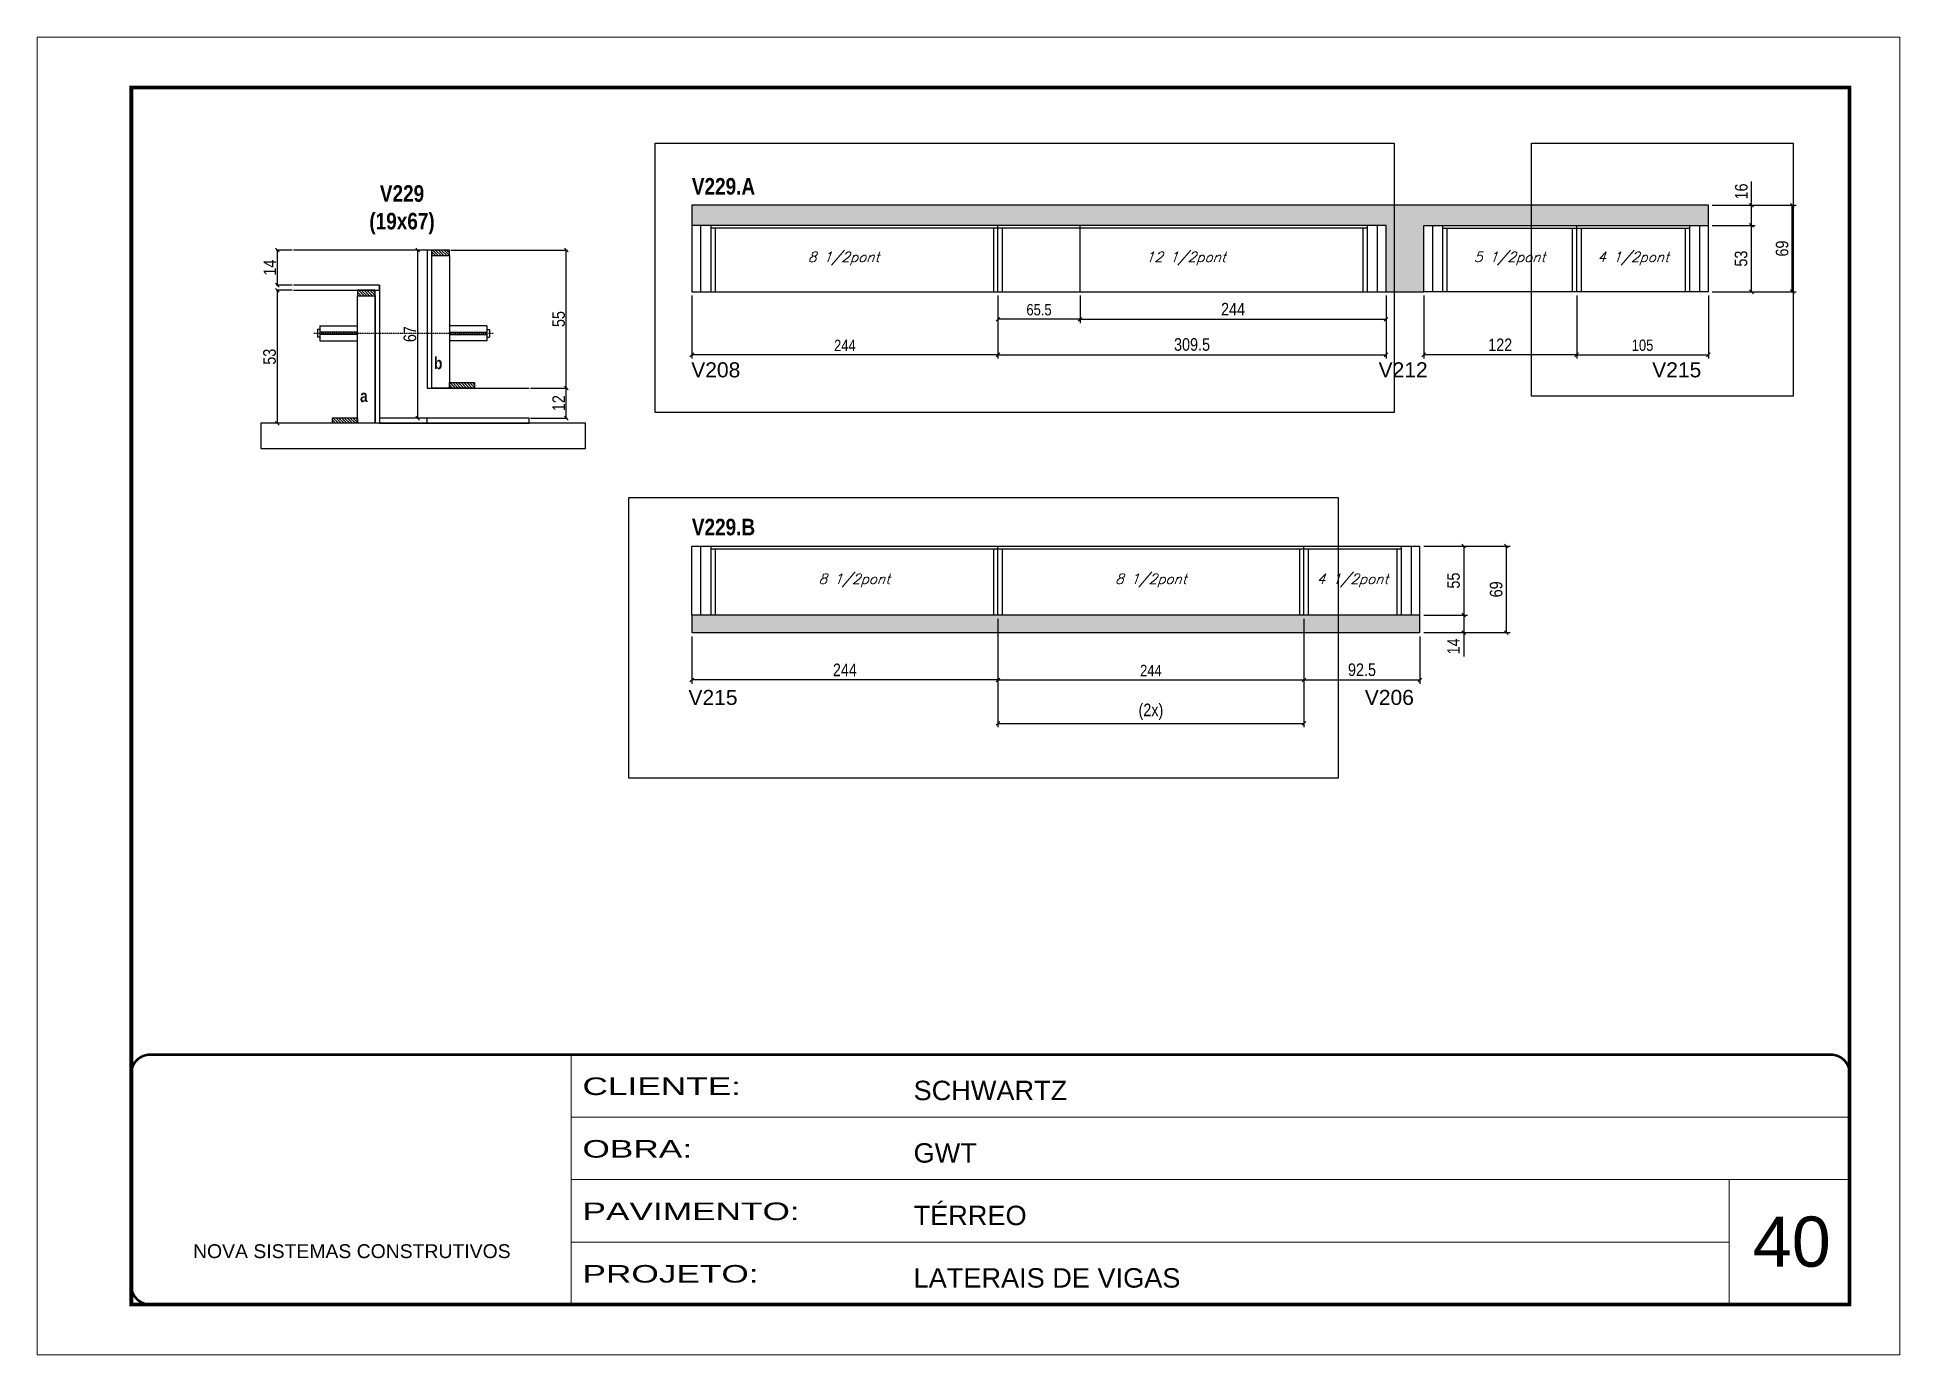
# Model space of a CAD drawing. Extents: x 2603 to 22413, y 1253 to 30260.
# Drawn here: x 7358 to 8843, y 18482 to 19532 of the extents above; entities that cross this region are included whole.
import ezdxf

# ---------------------------------------------------------------- set-up
doc = ezdxf.new("R2010")
doc.units = 0
for name, pattern in [('CONTINUO', [0]), ('DASHED', [0.75, 0.5, -0.25]), ('HIDDEN', [0.375, 0.25, -0.125])]:
    doc.linetypes.add(name, pattern=pattern)
for name, color, linetype in [('5', 5, 'Continuous'), ('barrote', 251, 'Continuous'), ('COTA', 241, 'Continuous'), ('detalhes', 4, 'Continuous'), ('NOMENCLATURA', 7, 'Continuous'), ('Painéis', 200, 'Continuous'), ('SARR_2.2x10', 60, 'Continuous'), ('SARR_2.2x7', 40, 'Continuous'), ('SARR_3.5x7', 81, 'Continuous'), ('TENSOR', 3, 'Continuous'), ('texto', 7, 'Continuous')]:
    doc.layers.add(name, color=color, linetype=linetype)
for name, color, linetype, lineweight in [('CARIMBO', 255, 'Continuous', 9), ('CONCRETO', 251, 'Continuous', 25), ('Folhas', 255, 'Continuous', 9), ('SARRAFO DE PRESSAO', 251, 'DASHED', 9)]:
    doc.layers.add(name, color=color, linetype=linetype, lineweight=lineweight)
doc.styles.add('ARIAL', font='arial.ttf')
doc.styles.add('COTA TECNICA', font='techl___.ttf', dxfattribs={"height": 10})
doc.styles.add('COTA TECNICA 2X', font='techl___.ttf', dxfattribs={"height": 10})
doc.styles.add('COTA TECNICA-50', font='techl___.ttf', dxfattribs={"height": 9})
doc.styles.add('Romans', font='romans.shx')
doc.styles.get("Standard").update_dxf_attribs({"font": 'arial.ttf'})
doc.styles.add('TECNICA', font='techb___.ttf', dxfattribs={"height": 10})
doc.styles.add('Tecnologia', font='')
doc.styles.get('Tecnologia').set_extended_font_data('Forgotten Futurist')
doc.dimstyles.new('COTA PAINEL-50', dxfattribs={"dimtxt": 9, "dimasz": 3, "dimexe": 3, "dimexo": 3, "dimgap": 3, "dimtad": 1, "dimdec": 1, "dimzin": 12, "dimdsep": 46, "dimtxsty": 'COTA TECNICA-50', "dimblk1": 'OBLIQUE', "dimblk2": 'OBLIQUE', "dimsah": 1, "dimcen": 0.9, "dimclrd": 4, "dimclre": 4, "dimclrt": 240, "dimadec": 1, "dimazin": 3, "dimtfac": 1, "dimtdec": 1, "dimtmove": 0, "dimatfit": 3, "dimfxl": 1, "dimtolj": 1, "dimtzin": 12, "dimarcsym": 0})
doc.dimstyles.new('PAINEL', dxfattribs={"dimtxt": 10, "dimasz": 3, "dimexe": 3, "dimexo": 3, "dimgap": 3, "dimtad": 1, "dimdec": 1, "dimzin": 12, "dimdsep": 46, "dimtxsty": 'COTA TECNICA', "dimblk1": 'OBLIQUE', "dimblk2": 'OBLIQUE', "dimsah": 1, "dimcen": 0.9, "dimclrd": 4, "dimclre": 4, "dimclrt": 240, "dimadec": 1, "dimazin": 3, "dimtfac": 1, "dimtdec": 1, "dimtmove": 0, "dimatfit": 3, "dimfxl": 1, "dimtolj": 1, "dimtzin": 12, "dimarcsym": 0})
doc.dimstyles.new('SECAO', dxfattribs={"dimscale": 0.333333, "dimtxt": 5, "dimasz": 9, "dimexe": 3, "dimexo": 3, "dimgap": 3, "dimtad": 1, "dimdec": 1, "dimlfac": 0.5, "dimzin": 12, "dimdsep": 46, "dimtxsty": 'COTA TECNICA 2X', "dimblk1": 'OBLIQUE', "dimblk2": 'OBLIQUE', "dimsah": 1, "dimcen": 0.9, "dimclrd": 4, "dimclre": 4, "dimclrt": 240, "dimadec": 1, "dimazin": 3, "dimtfac": 1, "dimtdec": 1, "dimtmove": 0, "dimatfit": 3, "dimfxl": 1, "dimtolj": 1, "dimtzin": 12, "dimarcsym": 0})

msp = doc.modelspace()

# ---------------------------------------------------------------- texts
at = {"layer": '5', "linetype": 'Continuous'}
for s, p in [('V208', (7879.39, 19260.97)), ('V212', (8427.43, 19260.97)), ('V215', (8645.57, 19260.97)), ('V215', (7877.17, 18999.87)), ('V206', (8416.44, 18999.87))]:
    msp.add_text(s, height=12, rotation=359.99996, dxfattribs=at).set_placement(p)
at = {"layer": 'CARIMBO', "style": 'ARIAL'}
msp.add_text('40', height=40, dxfattribs=at).set_placement((8725.83, 18552.14))
at = {"layer": 'detalhes', "style": 'TECNICA'}
for s, p in [('b', (7674.28, 19267.48)), ('a', (7615.34, 19241.27))]:
    msp.add_text(s, height=9.6, dxfattribs=at).set_placement(p)
at = {"layer": 'NOMENCLATURA', "style": 'TECNICA'}
for s, p in [('V229.A', (7879.91, 19406.6)), ('V229.B', (7879.91, 19135.05))]:
    msp.add_text(s, height=13.2, dxfattribs=at).set_placement(p)
at = {"layer": 'NOMENCLATURA', "insert": (7648.8, 19414.07), "char_height": 13.2, "attachment_point": 2, "style": 'TECNICA'}
msp.add_mtext_dynamic_manual_height_columns('V229\\P(19x67)', width=300.2766, gutter_width=1, heights=[0], dxfattribs=at)
at = {"layer": 'texto', "color": 2, "char_height": 8, "attachment_point": 5, "style": 'Romans'}
for s, insert in [('{\\Q19;\\C256;8 1/2pont}', (8000.91, 19355.58)), ('{\\Q19;\\C256;12 1/2pont}', (8273.66, 19355.58)), ('{\\Q19;\\C256;5 1/2pont}', (8531.91, 19355.58)), ('{\\Q19;\\C256;4 1/2pont}', (8630.41, 19355.58)), ('{\\Q19;\\C256;8 1/2pont}', (8009.41, 19099.03)), ('{\\Q19;\\C256;8 1/2pont}', (8245.91, 19099.03)), ('{\\Q19;\\C256;4 1/2pont}', (8406.66, 19099.03))]:
    msp.add_mtext(s, dxfattribs=dict(at, insert=insert))

# ---------------------------------------------------------------- blocks, each defined once
blk = doc.blocks.new('9999999999')
at = {"color": 30, "linetype": 'CONTINUO'}
for p, q in [((98564.6, 34230.2), (98564.6, 34429.4)), ((98564.6, 34379.6), (99584, 34379.6)), ((98564.6, 34329.8), (99488, 34329.8)), ((99584, 34329.8), (99488, 34329.8)), ((99488, 34329.8), (99488, 34230.2)), ((98564.6, 34280), (99488, 34280))]:
    blk.add_line(p, q, dxfattribs=at)
at = {"color": 30, "linetype": 'CONTINUO', "const_width": 2}
blk.add_lwpolyline([(99584, 34230.2), (99584, 34414.4, 0.414214), (99569, 34429.4), (98229, 34429.4, 0.414214), (98214, 34414.4), (98214, 34245.2, 0.414214), (98229, 34230.2), (99584, 34230.2)], format="xyb", dxfattribs=at)
at = {"layer": 'Folhas'}
blk.add_lwpolyline([(98139, 34190.2), (99624, 34190.2), (99624, 35240.2), (98139, 35240.2)], close=True, dxfattribs=at)
at = {"layer": 'Folhas', "color": 30, "const_width": 3}
blk.add_lwpolyline([(98214, 34230.2), (99584, 34230.2), (99584, 35200.2), (98214, 35200.2)], close=True, dxfattribs=at)
at = {"color": 7, "linetype": 'Continuous', "ltscale": 5, "style": 'ARIAL'}
for s, height, p in [('SCHWARTZ', 15.48, (98837.7, 34393.1)), ('GWT', 15.48, (98837.7, 34343.3)), ('TÉRREO', 15.48, (98837.7, 34293.5)), ('NOVA SISTEMAS CONSTRUTIVOS', 11.059, (98263.2, 34267.2)), ('LATERAIS DE VIGAS', 15.483, (98837.7, 34243.7))]:
    blk.add_text(s, height=height, dxfattribs=at).set_placement(p)
at = {"layer": 'Folhas', "color": 7, "style": 'Tecnologia', "width": 1.5}
for s, p in [('CLIENTE:', (98573.7, 34397.2)), ('OBRA:', (98573.7, 34347.3)), ('PAVIMENTO:', (98573.7, 34297.5)), ('PROJETO:', (98573.7, 34247.7))]:
    blk.add_text(s, height=14, dxfattribs=at).set_placement(p)
blk = doc.blocks.new('_Oblique')
at = {"color": 0, "linetype": 'ByBlock', "lineweight": -2}
blk.add_line((-0.5, -0.5), (0.5, 0.5), dxfattribs=at)
blk = doc.blocks.new('*D403')
at = {"layer": 'COTA', "color": 4, "lineweight": -2, "transparency": 16777216}
for p, q in [((7561.3, 19330.4), (7548.4, 19330.4)), ((7549.4, 19224.4), (7549.4, 19330.4)), ((7592.4, 19224.4), (7548.4, 19224.4))]:
    blk.add_line(p, q, dxfattribs=at)
at = {"layer": 'Defpoints', "color": 0, "transparency": 16777216}
for p in [(7549.4, 19330.4), (7562.3, 19330.4), (7593.4, 19224.4)]:
    blk.add_point(p, dxfattribs=at)
at = {"layer": 'COTA', "color": 4, "lineweight": -2, "transparency": 16777216, "xscale": 3, "yscale": 3, "zscale": 3}
for p, rotation in [((7549.4, 19330.4), 90), ((7549.4, 19224.4), 270)]:
    blk.add_blockref('_Oblique', p, dxfattribs=dict(at, rotation=rotation))
at = {"layer": 'COTA', "color": 240, "transparency": 16777216, "insert": (7543.2, 19277.4), "char_height": 10, "attachment_point": 5, "rotation": 90, "style": 'COTA TECNICA 2X'}
blk.add_mtext('\\A1;53', dxfattribs=at)
blk = doc.blocks.new('*D2262')
at = {"layer": 'COTA', "color": 4, "lineweight": -2, "transparency": 16777216}
for p, q in [((7561.3, 19362.4), (7548.4, 19362.4)), ((7549.4, 19334.4), (7549.4, 19362.4)), ((7561.3, 19334.4), (7548.4, 19334.4))]:
    blk.add_line(p, q, dxfattribs=at)
at = {"layer": 'Defpoints', "color": 0, "transparency": 16777216}
for p in [(7549.4, 19362.4), (7562.3, 19362.4), (7562.3, 19334.4)]:
    blk.add_point(p, dxfattribs=at)
at = {"layer": 'COTA', "color": 4, "lineweight": -2, "transparency": 16777216, "xscale": 3, "yscale": 3, "zscale": 3}
for p, rotation in [((7549.4, 19362.4), 90), ((7549.4, 19334.4), 270)]:
    blk.add_blockref('_Oblique', p, dxfattribs=dict(at, rotation=rotation))
at = {"layer": 'COTA', "color": 240, "transparency": 16777216, "insert": (7543.4, 19348.4), "char_height": 10, "attachment_point": 5, "rotation": 90, "style": 'COTA TECNICA 2X'}
blk.add_mtext('\\A1;14', dxfattribs=at)
blk = doc.blocks.new('*D2263')
at = {"layer": 'COTA', "color": 4, "lineweight": -2, "transparency": 16777216}
for p, q in [((7751.3, 19252.4), (7780.8, 19252.4)), ((7779.8, 19228.4), (7779.8, 19252.4)), ((7751.3, 19228.4), (7780.8, 19228.4))]:
    blk.add_line(p, q, dxfattribs=at)
at = {"layer": 'Defpoints', "color": 0, "transparency": 16777216}
for p in [(7750.3, 19252.4), (7779.8, 19252.4), (7750.3, 19228.4)]:
    blk.add_point(p, dxfattribs=at)
at = {"layer": 'COTA', "color": 4, "lineweight": -2, "transparency": 16777216, "xscale": 3, "yscale": 3, "zscale": 3}
for p, rotation in [((7779.8, 19252.4), 90), ((7779.8, 19228.4), 270)]:
    blk.add_blockref('_Oblique', p, dxfattribs=dict(at, rotation=rotation))
at = {"layer": 'COTA', "color": 240, "transparency": 16777216, "insert": (7773.7, 19240.4), "char_height": 10, "attachment_point": 5, "rotation": 90, "style": 'COTA TECNICA 2X'}
blk.add_mtext('\\A1;12', dxfattribs=at)
blk = doc.blocks.new('*D2264')
at = {"layer": 'COTA', "color": 4, "lineweight": -2, "transparency": 16777216}
for p, q in [((7687.6, 19362.4), (7780.8, 19362.4)), ((7779.8, 19252.4), (7779.8, 19362.4)), ((7751.3, 19252.4), (7780.8, 19252.4))]:
    blk.add_line(p, q, dxfattribs=at)
at = {"layer": 'Defpoints', "color": 0, "transparency": 16777216}
for p in [(7686.6, 19362.4), (7779.8, 19362.4), (7750.3, 19252.4)]:
    blk.add_point(p, dxfattribs=at)
at = {"layer": 'COTA', "color": 4, "lineweight": -2, "transparency": 16777216, "xscale": 3, "yscale": 3, "zscale": 3}
for p, rotation in [((7779.8, 19362.4), 90), ((7779.8, 19252.4), 270)]:
    blk.add_blockref('_Oblique', p, dxfattribs=dict(at, rotation=rotation))
at = {"layer": 'COTA', "color": 240, "transparency": 16777216, "insert": (7773.7, 19307.4), "char_height": 10, "attachment_point": 5, "rotation": 90, "style": 'COTA TECNICA 2X'}
blk.add_mtext('\\A1;55', dxfattribs=at)
blk = doc.blocks.new('*D2265')
at = {"layer": 'COTA', "color": 4, "lineweight": -2, "transparency": 16777216}
for p, q in [((7668, 19362.4), (7660.2, 19362.4)), ((7661.2, 19362.4), (7661.2, 19228.4)), ((7668, 19228.4), (7660.2, 19228.4))]:
    blk.add_line(p, q, dxfattribs=at)
at = {"layer": 'Defpoints', "color": 0, "transparency": 16777216}
for p in [(7669, 19362.4), (7661.2, 19228.4), (7669, 19228.4)]:
    blk.add_point(p, dxfattribs=at)
at = {"layer": 'COTA', "color": 4, "lineweight": -2, "transparency": 16777216, "xscale": 3, "yscale": 3, "zscale": 3}
for p, rotation in [((7661.2, 19362.4), 90), ((7661.2, 19228.4), 270)]:
    blk.add_blockref('_Oblique', p, dxfattribs=dict(at, rotation=rotation))
at = {"layer": 'COTA', "color": 240, "transparency": 16777216, "insert": (7655.1, 19295.4), "char_height": 10, "attachment_point": 5, "rotation": 90, "style": 'COTA TECNICA 2X'}
blk.add_mtext('\\A1;67', dxfattribs=at)
blk = doc.blocks.new('*D399')
at = {"layer": 'COTA', "color": 4, "linetype": 'ByBlock', "lineweight": -2, "transparency": 16777216}
for p, q in [((8123.9, 19326.1), (8123.9, 19304.2)), ((8189.4, 19326.1), (8189.4, 19304.2)), ((8189.4, 19307.2), (8123.9, 19307.2))]:
    blk.add_line(p, q, dxfattribs=at)
at = {"layer": 'Defpoints', "color": 0, "linetype": 'ByBlock', "transparency": 16777216}
for p in [(8123.9, 19329.1), (8189.4, 19329.1), (8123.9, 19307.2)]:
    blk.add_point(p, dxfattribs=at)
at = {"layer": 'COTA', "color": 4, "linetype": 'ByBlock', "lineweight": -2, "transparency": 16777216, "xscale": 3, "yscale": 3, "zscale": 3, "rotation": 180}
blk.add_blockref('_Oblique', (8123.9, 19307.2), dxfattribs=at)
at = {"layer": 'COTA', "color": 4, "linetype": 'ByBlock', "lineweight": -2, "transparency": 16777216, "xscale": 3, "yscale": 3, "zscale": 3}
blk.add_blockref('_Oblique', (8189.4, 19307.2), dxfattribs=at)
at = {"layer": 'COTA', "color": 240, "linetype": 'ByBlock', "transparency": 16777216, "insert": (8156.7, 19314.8), "char_height": 9, "attachment_point": 5, "style": 'COTA TECNICA-50'}
blk.add_mtext('\\A1;65.5', dxfattribs=at)
blk = doc.blocks.new('*D2246')
at = {"layer": 'COTA', "color": 4, "linetype": 'ByBlock', "lineweight": -2, "transparency": 16777216}
for p, q in [((7879.9, 19326.1), (7879.9, 19275.9)), ((8123.9, 19326.1), (8123.9, 19275.9)), ((8123.9, 19278.9), (7879.9, 19278.9))]:
    blk.add_line(p, q, dxfattribs=at)
at = {"layer": 'Defpoints', "color": 0, "linetype": 'ByBlock', "transparency": 16777216}
for p in [(7879.9, 19329.1), (8123.9, 19329.1), (7879.9, 19278.9)]:
    blk.add_point(p, dxfattribs=at)
at = {"layer": 'COTA', "color": 4, "linetype": 'ByBlock', "lineweight": -2, "transparency": 16777216, "xscale": 3, "yscale": 3, "zscale": 3, "rotation": 180}
blk.add_blockref('_Oblique', (7879.9, 19278.9), dxfattribs=at)
at = {"layer": 'COTA', "color": 4, "linetype": 'ByBlock', "lineweight": -2, "transparency": 16777216, "xscale": 3, "yscale": 3, "zscale": 3}
blk.add_blockref('_Oblique', (8123.9, 19278.9), dxfattribs=at)
at = {"layer": 'COTA', "color": 240, "linetype": 'ByBlock', "transparency": 16777216, "insert": (8001.9, 19286.4), "char_height": 9, "attachment_point": 5, "style": 'COTA TECNICA-50'}
blk.add_mtext('\\A1;244', dxfattribs=at)
blk = doc.blocks.new('*D2247')
at = {"layer": 'COTA', "color": 4, "linetype": 'ByBlock', "lineweight": -2, "transparency": 16777216}
for p, q in [((8189.4, 19326.1), (8189.4, 19304.2)), ((8433.4, 19326.1), (8433.4, 19304.2)), ((8189.4, 19307.2), (8433.4, 19307.2))]:
    blk.add_line(p, q, dxfattribs=at)
at = {"layer": 'Defpoints', "color": 0, "linetype": 'ByBlock', "transparency": 16777216}
for p in [(8189.4, 19329.1), (8433.4, 19329.1), (8433.4, 19307.2)]:
    blk.add_point(p, dxfattribs=at)
at = {"layer": 'COTA', "color": 4, "linetype": 'ByBlock', "lineweight": -2, "transparency": 16777216, "xscale": 3, "yscale": 3, "zscale": 3, "rotation": 180}
blk.add_blockref('_Oblique', (8189.4, 19307.2), dxfattribs=at)
at = {"layer": 'COTA', "color": 4, "linetype": 'ByBlock', "lineweight": -2, "transparency": 16777216, "xscale": 3, "yscale": 3, "zscale": 3}
blk.add_blockref('_Oblique', (8433.4, 19307.2), dxfattribs=at)
at = {"layer": 'COTA', "color": 240, "linetype": 'ByBlock', "transparency": 16777216, "insert": (8311.4, 19315.3), "char_height": 10, "attachment_point": 5, "style": 'COTA TECNICA'}
blk.add_mtext('\\A1;244', dxfattribs=at)
blk = doc.blocks.new('*D2248')
at = {"layer": 'COTA', "color": 4, "linetype": 'ByBlock', "lineweight": -2, "transparency": 16777216}
for p, q in [((8123.9, 19326.1), (8123.9, 19275.9)), ((8433.4, 19326.1), (8433.4, 19275.9)), ((8123.9, 19278.9), (8433.4, 19278.9))]:
    blk.add_line(p, q, dxfattribs=at)
at = {"layer": 'Defpoints', "color": 0, "linetype": 'ByBlock', "transparency": 16777216}
for p in [(8123.9, 19329.1), (8433.4, 19329.1), (8433.4, 19278.9)]:
    blk.add_point(p, dxfattribs=at)
at = {"layer": 'COTA', "color": 4, "linetype": 'ByBlock', "lineweight": -2, "transparency": 16777216, "xscale": 3, "yscale": 3, "zscale": 3, "rotation": 180}
blk.add_blockref('_Oblique', (8123.9, 19278.9), dxfattribs=at)
at = {"layer": 'COTA', "color": 4, "linetype": 'ByBlock', "lineweight": -2, "transparency": 16777216, "xscale": 3, "yscale": 3, "zscale": 3}
blk.add_blockref('_Oblique', (8433.4, 19278.9), dxfattribs=at)
at = {"layer": 'COTA', "color": 240, "linetype": 'ByBlock', "transparency": 16777216, "insert": (8278.7, 19287.1), "char_height": 10, "attachment_point": 5, "style": 'COTA TECNICA'}
blk.add_mtext('\\A1;309.5', dxfattribs=at)
blk = doc.blocks.new('*D400')
at = {"layer": 'COTA', "color": 4, "linetype": 'ByBlock', "lineweight": -2, "transparency": 16777216}
for p, q in [((8585.4, 19326.1), (8585.4, 19275.9)), ((8690.4, 19326.1), (8690.4, 19275.9)), ((8585.4, 19278.9), (8690.4, 19278.9))]:
    blk.add_line(p, q, dxfattribs=at)
at = {"layer": 'Defpoints', "color": 0, "linetype": 'ByBlock', "transparency": 16777216}
for p in [(8585.4, 19329.1), (8690.4, 19329.1), (8690.4, 19278.9)]:
    blk.add_point(p, dxfattribs=at)
at = {"layer": 'COTA', "color": 4, "linetype": 'ByBlock', "lineweight": -2, "transparency": 16777216, "xscale": 3, "yscale": 3, "zscale": 3, "rotation": 180}
blk.add_blockref('_Oblique', (8585.4, 19278.9), dxfattribs=at)
at = {"layer": 'COTA', "color": 4, "linetype": 'ByBlock', "lineweight": -2, "transparency": 16777216, "xscale": 3, "yscale": 3, "zscale": 3}
blk.add_blockref('_Oblique', (8690.4, 19278.9), dxfattribs=at)
at = {"layer": 'COTA', "color": 240, "linetype": 'ByBlock', "transparency": 16777216, "insert": (8637.9, 19286.5), "char_height": 9, "attachment_point": 5, "style": 'COTA TECNICA-50'}
blk.add_mtext('\\A1;105', dxfattribs=at)
blk = doc.blocks.new('*D2249')
at = {"layer": 'COTA', "color": 4, "linetype": 'ByBlock', "lineweight": -2, "transparency": 16777216}
for p, q in [((8463.4, 19326.1), (8463.4, 19275.9)), ((8585.4, 19326.1), (8585.4, 19275.9)), ((8585.4, 19278.9), (8463.4, 19278.9))]:
    blk.add_line(p, q, dxfattribs=at)
at = {"layer": 'Defpoints', "color": 0, "linetype": 'ByBlock', "transparency": 16777216}
for p in [(8463.4, 19329.1), (8585.4, 19329.1), (8463.4, 19278.9)]:
    blk.add_point(p, dxfattribs=at)
at = {"layer": 'COTA', "color": 4, "linetype": 'ByBlock', "lineweight": -2, "transparency": 16777216, "xscale": 3, "yscale": 3, "zscale": 3, "rotation": 180}
blk.add_blockref('_Oblique', (8463.4, 19278.9), dxfattribs=at)
at = {"layer": 'COTA', "color": 4, "linetype": 'ByBlock', "lineweight": -2, "transparency": 16777216, "xscale": 3, "yscale": 3, "zscale": 3}
blk.add_blockref('_Oblique', (8585.4, 19278.9), dxfattribs=at)
at = {"layer": 'COTA', "color": 240, "linetype": 'ByBlock', "transparency": 16777216, "insert": (8524.4, 19286.9), "char_height": 10, "attachment_point": 5, "style": 'COTA TECNICA'}
blk.add_mtext('\\A1;122', dxfattribs=at)
blk = doc.blocks.new('*D2250')
at = {"layer": 'COTA', "color": 4, "linetype": 'ByBlock', "lineweight": -2, "transparency": 16777216}
for p, q in [((8693.4, 19382.1), (8727.8, 19382.1)), ((8724.8, 19329.1), (8724.8, 19382.1)), ((8693.4, 19329.1), (8727.8, 19329.1))]:
    blk.add_line(p, q, dxfattribs=at)
at = {"layer": 'Defpoints', "color": 0, "linetype": 'ByBlock', "transparency": 16777216}
for p in [(8690.4, 19382.1), (8724.8, 19382.1), (8690.4, 19329.1)]:
    blk.add_point(p, dxfattribs=at)
at = {"layer": 'COTA', "color": 4, "linetype": 'ByBlock', "lineweight": -2, "transparency": 16777216, "xscale": 3, "yscale": 3, "zscale": 3}
for p, rotation in [((8724.8, 19382.1), 90), ((8724.8, 19329.1), 270)]:
    blk.add_blockref('_Oblique', p, dxfattribs=dict(at, rotation=rotation))
at = {"layer": 'COTA', "color": 240, "linetype": 'ByBlock', "transparency": 16777216, "insert": (8716.5, 19355.6), "char_height": 10, "attachment_point": 5, "rotation": 90, "style": 'COTA TECNICA'}
blk.add_mtext('\\A1;53', dxfattribs=at)
blk = doc.blocks.new('*D2251')
at = {"layer": 'COTA', "color": 4, "linetype": 'ByBlock', "lineweight": -2, "transparency": 16777216}
for p, q in [((8724.8, 19398.1), (8724.8, 19417.1)), ((8693.4, 19398.1), (8727.8, 19398.1)), ((8724.8, 19382.1), (8724.8, 19398.1)), ((8693.4, 19382.1), (8727.8, 19382.1))]:
    blk.add_line(p, q, dxfattribs=at)
at = {"layer": 'Defpoints', "color": 0, "linetype": 'ByBlock', "transparency": 16777216}
for p in [(8690.4, 19398.1), (8724.8, 19398.1), (8690.4, 19382.1)]:
    blk.add_point(p, dxfattribs=at)
at = {"layer": 'COTA', "color": 4, "linetype": 'ByBlock', "lineweight": -2, "transparency": 16777216, "xscale": 3, "yscale": 3, "zscale": 3}
for p, rotation in [((8724.8, 19398.1), 90), ((8724.8, 19382.1), 270)]:
    blk.add_blockref('_Oblique', p, dxfattribs=dict(at, rotation=rotation))
at = {"layer": 'COTA', "color": 240, "linetype": 'ByBlock', "transparency": 16777216, "insert": (8716.7, 19409.1), "char_height": 10, "attachment_point": 5, "rotation": 90, "style": 'COTA TECNICA'}
blk.add_mtext('\\A1;16', dxfattribs=at)
blk = doc.blocks.new('*D2252')
at = {"layer": 'COTA', "color": 4, "linetype": 'ByBlock', "lineweight": -2, "transparency": 16777216}
for p, q in [((8693.4, 19398.1), (8760.3, 19398.1)), ((8757.3, 19329.1), (8757.3, 19398.1)), ((8693.4, 19329.1), (8760.3, 19329.1))]:
    blk.add_line(p, q, dxfattribs=at)
at = {"layer": 'Defpoints', "color": 0, "linetype": 'ByBlock', "transparency": 16777216}
for p in [(8690.4, 19398.1), (8757.3, 19398.1), (8690.4, 19329.1)]:
    blk.add_point(p, dxfattribs=at)
at = {"layer": 'COTA', "color": 4, "linetype": 'ByBlock', "lineweight": -2, "transparency": 16777216, "xscale": 3, "yscale": 3, "zscale": 3}
for p, rotation in [((8757.3, 19398.1), 90), ((8757.3, 19329.1), 270)]:
    blk.add_blockref('_Oblique', p, dxfattribs=dict(at, rotation=rotation))
at = {"layer": 'COTA', "color": 240, "linetype": 'ByBlock', "transparency": 16777216, "insert": (8749.2, 19363.6), "char_height": 10, "attachment_point": 5, "rotation": 90, "style": 'COTA TECNICA'}
blk.add_mtext('\\A1;69', dxfattribs=at)
blk = doc.blocks.new('*D401')
at = {"layer": 'COTA', "color": 4, "linetype": 'ByBlock', "lineweight": -2, "transparency": 16777216}
for p, q in [((8123.9, 19068.5), (8123.9, 19016.8)), ((8367.9, 19068.5), (8367.9, 19016.8)), ((8123.9, 19019.8), (8367.9, 19019.8))]:
    blk.add_line(p, q, dxfattribs=at)
at = {"layer": 'Defpoints', "color": 0, "linetype": 'ByBlock', "transparency": 16777216}
for p in [(8123.9, 19071.5), (8367.9, 19071.5), (8367.9, 19019.8)]:
    blk.add_point(p, dxfattribs=at)
at = {"layer": 'COTA', "color": 4, "linetype": 'ByBlock', "lineweight": -2, "transparency": 16777216, "xscale": 3, "yscale": 3, "zscale": 3, "rotation": 180}
blk.add_blockref('_Oblique', (8123.9, 19019.8), dxfattribs=at)
at = {"layer": 'COTA', "color": 4, "linetype": 'ByBlock', "lineweight": -2, "transparency": 16777216, "xscale": 3, "yscale": 3, "zscale": 3}
blk.add_blockref('_Oblique', (8367.9, 19019.8), dxfattribs=at)
at = {"layer": 'COTA', "color": 240, "linetype": 'ByBlock', "transparency": 16777216, "insert": (8245.9, 19027.3), "char_height": 9, "attachment_point": 5, "style": 'COTA TECNICA-50'}
blk.add_mtext('\\A1;244', dxfattribs=at)
blk = doc.blocks.new('*D2253')
at = {"layer": 'COTA', "color": 4, "linetype": 'ByBlock', "lineweight": -2, "transparency": 16777216}
for p, q in [((8123.9, 19068.5), (8123.9, 19016.8)), ((7879.9, 19054.5), (7879.9, 19016.8)), ((8123.9, 19019.8), (7879.9, 19019.8))]:
    blk.add_line(p, q, dxfattribs=at)
at = {"layer": 'Defpoints', "color": 0, "linetype": 'ByBlock', "transparency": 16777216}
for p in [(8123.9, 19071.5), (7879.9, 19057.5), (7879.9, 19019.8)]:
    blk.add_point(p, dxfattribs=at)
at = {"layer": 'COTA', "color": 4, "linetype": 'ByBlock', "lineweight": -2, "transparency": 16777216, "xscale": 3, "yscale": 3, "zscale": 3, "rotation": 180}
blk.add_blockref('_Oblique', (7879.9, 19019.8), dxfattribs=at)
at = {"layer": 'COTA', "color": 4, "linetype": 'ByBlock', "lineweight": -2, "transparency": 16777216, "xscale": 3, "yscale": 3, "zscale": 3}
blk.add_blockref('_Oblique', (8123.9, 19019.8), dxfattribs=at)
at = {"layer": 'COTA', "color": 240, "linetype": 'ByBlock', "transparency": 16777216, "insert": (8001.9, 19027.8), "char_height": 10, "attachment_point": 5, "style": 'COTA TECNICA'}
blk.add_mtext('\\A1;244', dxfattribs=at)
blk = doc.blocks.new('*D2254')
at = {"layer": 'COTA', "color": 4, "linetype": 'ByBlock', "lineweight": -2, "transparency": 16777216}
for p, q in [((8463.4, 19126.5), (8498.3, 19126.5)), ((8495.3, 19126.5), (8495.3, 19071.5)), ((8463.4, 19071.5), (8498.3, 19071.5))]:
    blk.add_line(p, q, dxfattribs=at)
at = {"layer": 'Defpoints', "color": 0, "linetype": 'ByBlock', "transparency": 16777216}
for p in [(8460.4, 19126.5), (8460.4, 19071.5), (8495.3, 19071.5)]:
    blk.add_point(p, dxfattribs=at)
at = {"layer": 'COTA', "color": 4, "linetype": 'ByBlock', "lineweight": -2, "transparency": 16777216, "xscale": 3, "yscale": 3, "zscale": 3}
for p, rotation in [((8495.3, 19126.5), 90), ((8495.3, 19071.5), 270)]:
    blk.add_blockref('_Oblique', p, dxfattribs=dict(at, rotation=rotation))
at = {"layer": 'COTA', "color": 240, "linetype": 'ByBlock', "transparency": 16777216, "insert": (8487.2, 19099), "char_height": 10, "attachment_point": 5, "rotation": 90, "style": 'COTA TECNICA'}
blk.add_mtext('\\A1;55', dxfattribs=at)
blk = doc.blocks.new('*D2255')
at = {"layer": 'COTA', "color": 4, "linetype": 'ByBlock', "lineweight": -2, "transparency": 16777216}
for p, q in [((8463.4, 19071.5), (8498.3, 19071.5)), ((8495.3, 19071.5), (8495.3, 19057.5)), ((8463.4, 19057.5), (8498.3, 19057.5)), ((8495.3, 19057.5), (8495.3, 19038.4))]:
    blk.add_line(p, q, dxfattribs=at)
at = {"layer": 'Defpoints', "color": 0, "linetype": 'ByBlock', "transparency": 16777216}
for p in [(8460.4, 19071.5), (8460.4, 19057.5), (8495.3, 19057.5)]:
    blk.add_point(p, dxfattribs=at)
at = {"layer": 'COTA', "color": 4, "linetype": 'ByBlock', "lineweight": -2, "transparency": 16777216, "xscale": 3, "yscale": 3, "zscale": 3}
for p, rotation in [((8495.3, 19071.5), 90), ((8495.3, 19057.5), 270)]:
    blk.add_blockref('_Oblique', p, dxfattribs=dict(at, rotation=rotation))
at = {"layer": 'COTA', "color": 240, "linetype": 'ByBlock', "transparency": 16777216, "insert": (8487.2, 19046.5), "char_height": 10, "attachment_point": 5, "rotation": 90, "style": 'COTA TECNICA'}
blk.add_mtext('\\A1;14', dxfattribs=at)
blk = doc.blocks.new('*D2256')
at = {"layer": 'COTA', "color": 4, "linetype": 'ByBlock', "lineweight": -2, "transparency": 16777216}
for p, q in [((8463.4, 19126.5), (8532.3, 19126.5)), ((8529.3, 19057.5), (8529.3, 19126.5)), ((8463.4, 19057.5), (8532.3, 19057.5))]:
    blk.add_line(p, q, dxfattribs=at)
at = {"layer": 'Defpoints', "color": 0, "linetype": 'ByBlock', "transparency": 16777216}
for p in [(8460.4, 19126.5), (8529.3, 19126.5), (8460.4, 19057.5)]:
    blk.add_point(p, dxfattribs=at)
at = {"layer": 'COTA', "color": 4, "linetype": 'ByBlock', "lineweight": -2, "transparency": 16777216, "xscale": 3, "yscale": 3, "zscale": 3}
for p, rotation in [((8529.3, 19126.5), 90), ((8529.3, 19057.5), 270)]:
    blk.add_blockref('_Oblique', p, dxfattribs=dict(at, rotation=rotation))
at = {"layer": 'COTA', "color": 240, "linetype": 'ByBlock', "transparency": 16777216, "insert": (8521.2, 19092), "char_height": 10, "attachment_point": 5, "rotation": 90, "style": 'COTA TECNICA'}
blk.add_mtext('\\A1;69', dxfattribs=at)
blk = doc.blocks.new('*D1537')
at = {"layer": 'COTA', "color": 4, "linetype": 'ByBlock', "lineweight": -2, "transparency": 16777216}
for p, q in [((8367.9, 19068.5), (8367.9, 19016.8)), ((8460.4, 19054.5), (8460.4, 19016.8)), ((8367.9, 19019.8), (8460.4, 19019.8))]:
    blk.add_line(p, q, dxfattribs=at)
at = {"layer": 'Defpoints', "color": 0, "linetype": 'ByBlock', "transparency": 16777216}
for p in [(8367.9, 19071.5), (8460.4, 19057.5), (8460.4, 19019.8)]:
    blk.add_point(p, dxfattribs=at)
at = {"layer": 'COTA', "color": 4, "linetype": 'ByBlock', "lineweight": -2, "transparency": 16777216, "xscale": 3, "yscale": 3, "zscale": 3, "rotation": 180}
blk.add_blockref('_Oblique', (8367.9, 19019.8), dxfattribs=at)
at = {"layer": 'COTA', "color": 4, "linetype": 'ByBlock', "lineweight": -2, "transparency": 16777216, "xscale": 3, "yscale": 3, "zscale": 3}
blk.add_blockref('_Oblique', (8460.4, 19019.8), dxfattribs=at)
at = {"layer": 'COTA', "color": 240, "linetype": 'ByBlock', "transparency": 16777216, "insert": (8414.2, 19027.9), "char_height": 10, "attachment_point": 5, "style": 'COTA TECNICA'}
blk.add_mtext('\\A1;92.5', dxfattribs=at)
blk = doc.blocks.new('*D1538')
at = {"layer": 'COTA', "color": 4, "linetype": 'ByBlock', "lineweight": -2, "transparency": 16777216}
for p, q in [((8123.9, 19068.5), (8123.9, 18982.2)), ((8367.9, 19068.5), (8367.9, 18982.2)), ((8123.9, 18985.2), (8367.9, 18985.2))]:
    blk.add_line(p, q, dxfattribs=at)
at = {"layer": 'Defpoints', "color": 0, "linetype": 'ByBlock', "transparency": 16777216}
for p in [(8123.9, 19071.5), (8367.9, 19071.5), (8367.9, 18985.2)]:
    blk.add_point(p, dxfattribs=at)
at = {"layer": 'COTA', "color": 4, "linetype": 'ByBlock', "lineweight": -2, "transparency": 16777216, "xscale": 3, "yscale": 3, "zscale": 3, "rotation": 180}
blk.add_blockref('_Oblique', (8123.9, 18985.2), dxfattribs=at)
at = {"layer": 'COTA', "color": 4, "linetype": 'ByBlock', "lineweight": -2, "transparency": 16777216, "xscale": 3, "yscale": 3, "zscale": 3}
blk.add_blockref('_Oblique', (8367.9, 18985.2), dxfattribs=at)
at = {"layer": 'COTA', "color": 240, "linetype": 'ByBlock', "transparency": 16777216, "insert": (8245.9, 18994.4), "char_height": 10, "attachment_point": 5, "style": 'COTA TECNICA'}
blk.add_mtext('\\A1;(2x)', dxfattribs=at)

# ---------------------------------------------------------------- dimensions: what is measured, and where the dimension line sits
at = {"layer": 'COTA', "linetype": 'ByBlock'}
for base, p1, p2, angle, picture, middle in [((8724.77, 19398.08), (8690.41, 19382.08), (8690.41, 19398.08), 90, '*D2251', (8716.66, 19409.08)), ((8757.33, 19398.08), (8690.41, 19329.08), (8690.41, 19398.08), 90, '*D2252', (8749.19, 19363.58)), ((8724.77, 19382.08), (8690.41, 19329.08), (8690.41, 19382.08), 90, '*D2250', (8716.55, 19355.58)), ((8463.41, 19278.87), (8585.41, 19329.08), (8463.41, 19329.08), 180, '*D2249', (8524.41, 19286.93)), ((8495.32, 19071.53), (8460.41, 19126.53), (8460.41, 19071.53), 90, '*D2254', (8487.21, 19099.03)), ((8529.29, 19126.53), (8460.41, 19057.53), (8460.41, 19126.53), 90, '*D2256', (8521.16, 19092.03)), ((7879.91, 19019.77), (8123.91, 19071.53), (7879.91, 19057.53), 180, '*D2253', (8001.91, 19027.84)), ((8495.32, 19057.53), (8460.41, 19071.53), (8460.41, 19057.53), 90, '*D2255', (8487.25, 19046.47))]:
    dim = msp.add_linear_dim(base=base, p1=p1, p2=p2, angle=angle, dimstyle='PAINEL', dxfattribs=at)
    dim.commit()
    dim.dimension.update_dxf_attribs({"geometry": picture, "text_midpoint": middle})
at = {"layer": 'COTA'}
for base, p1, p2, picture, middle in [((7549.44, 19362.38), (7562.26, 19334.38), (7562.26, 19362.38), '*D2262', (7543.37, 19348.38)), ((7661.17, 19228.38), (7668.96, 19362.38), (7668.96, 19228.38), '*D2265', (7655.07, 19295.38)), ((7779.78, 19362.38), (7750.28, 19252.38), (7686.56, 19362.38), '*D2264', (7773.67, 19307.38)), ((7549.44, 19330.38), (7593.36, 19224.38), (7562.26, 19330.38), '*D403', (7543.22, 19277.38)), ((7779.78, 19252.38), (7750.28, 19228.38), (7750.28, 19252.38), '*D2263', (7773.72, 19240.38))]:
    dim = msp.add_linear_dim(base=base, p1=p1, p2=p2, angle=90, dimstyle='SECAO', dxfattribs=at)
    dim.commit()
    dim.dimension.update_dxf_attribs({"geometry": picture, "text_midpoint": middle})
at = {"layer": 'COTA', "linetype": 'ByBlock'}
for base, p1, p2, picture, middle in [((7879.91, 19278.87), (8123.91, 19329.08), (7879.91, 19329.08), '*D2246', (8001.91, 19286.44)), ((8690.41, 19278.87), (8585.41, 19329.08), (8690.41, 19329.08), '*D400', (8637.91, 19286.47)), ((8367.91, 19019.77), (8123.91, 19071.53), (8367.91, 19071.53), '*D401', (8245.91, 19027.34))]:
    dim = msp.add_linear_dim(base=base, p1=p1, p2=p2, angle=180, dimstyle='COTA PAINEL-50', override={"dimarcsym": 1}, dxfattribs=at)
    dim.commit()
    dim.dimension.update_dxf_attribs({"geometry": picture, "text_midpoint": middle})
dim = msp.add_linear_dim(base=(8123.91, 19307.24), p1=(8189.41, 19329.08), p2=(8123.91, 19329.08), dimstyle='COTA PAINEL-50', override={"dimarcsym": 1}, dxfattribs=at)
dim.commit()
dim.dimension.update_dxf_attribs({"geometry": '*D399', "text_midpoint": (8156.66, 19314.84)})
for base, p1, p2, picture, middle in [((8433.41, 19278.87), (8123.91, 19329.08), (8433.41, 19329.08), '*D2248', (8278.66, 19287.12)), ((8433.41, 19307.24), (8189.41, 19329.08), (8433.41, 19329.08), '*D2247', (8311.41, 19315.31)), ((8460.41, 19019.77), (8367.91, 19071.53), (8460.41, 19057.53), '*D1537', (8414.16, 19027.91))]:
    dim = msp.add_linear_dim(base=base, p1=p1, p2=p2, dimstyle='PAINEL', dxfattribs=at)
    dim.commit()
    dim.dimension.update_dxf_attribs({"geometry": picture, "text_midpoint": middle})
dim = msp.add_linear_dim(base=(8367.91, 18985.23), p1=(8123.91, 19071.53), p2=(8367.91, 19071.53), text='(2x)', dimstyle='PAINEL', dxfattribs=at)
dim.commit()
dim.dimension.update_dxf_attribs({"geometry": '*D1538', "text_midpoint": (8245.91, 18994.45)})

# ---------------------------------------------------------------- hatches: boundary and pattern name
at = {"layer": 'COTA', "linetype": 'ByBlock'}
h = msp.add_hatch(dxfattribs=at)
h.set_pattern_fill('AR-CONC', color=256, scale=0.03)
h.set_pattern_definition([(50, (-126390.5314, -5371.0305), (5.46554007, -0.47817257), [0.5715, -6.2865]), (355, (-126390.5314, -5371.0305), (-1.05730264, 5.73170536), [0.4572, -5.02921753]), (100.4514447, (-126390.076, -5371.0704), (4.40823741, 5.25353256), [0.48570026, -5.34270734]), (46.1842, (-126390.5314, -5369.5065), (8.13237123, -1.26126984), [0.85725, -9.42975]), (96.6355576, (-126389.854, -5369.612), (7.122124, 7.42278374), [0.7285507, -8.01406824]), (351.184151, (-126390.531, -5369.5065), (7.122124, 7.42278374), [0.685799, -7.54379196]), (21, (-126389.7694, -5369.8875), (4.54843174, -3.06795595), [0.5715, -6.2865]), (326, (-126389.7694, -5369.8875), (1.85406085, 5.52563898), [0.4572, -5.0292]), (71.451445, (-126389.3904, -5370.143), (6.40249258, 2.45768307), [0.48570026, -5.34269813]), (37.5, (-126390.5314, -5371.0305), (0.092658098, 2.536651166), [0, -4.96824, 0, -5.1054, 0, -5.04825]), (7.5, (-126390.5314, -5371.0305), (2.004589875, 3.005417245), [0, -2.91084, 0, -4.85394, 0, -1.92405]), (327.5, (-126392.2307, -5371.0305), (4.067717855, -0.17186232), [0, -1.905, 0, -5.9436, 0, -7.8867]), (317.5, (-126392.9927, -5371.0305), (4.44387544, 0.76279473), [0, -2.4765, 0, -3.94716, 0, -5.6007])])
h.paths.add_polyline_path([(8463.41, 19382.08), (8690.41, 19382.08), (8690.41, 19398.08), (7879.91, 19398.08), (7879.91, 19382.08), (8433.41, 19382.08), (8433.41, 19329.08), (8463.41, 19329.08)])
h = msp.add_hatch(dxfattribs=at)
h.set_pattern_fill('AR-CONC', color=256, scale=0.03)
h.set_pattern_definition([(50, (-124455.2434, -5152.6977), (5.46554007, -0.47817257), [0.5715, -6.2865]), (355, (-124455.2434, -5152.6977), (-1.05730264, 5.73170536), [0.4572, -5.02921753]), (100.4514447, (-124454.788, -5152.7375), (4.40823741, 5.25353256), [0.48570026, -5.34270734]), (46.1842, (-124455.2434, -5151.174), (8.13237123, -1.26126984), [0.85725, -9.42975]), (96.6355576, (-124454.566, -5151.279), (7.122124, 7.42278374), [0.7285507, -8.01406824]), (351.184151, (-124455.243, -5151.174), (7.122124, 7.42278374), [0.685799, -7.54379196]), (21, (-124454.4814, -5151.5547), (4.54843174, -3.06795595), [0.5715, -6.2865]), (326, (-124454.4814, -5151.5547), (1.85406085, 5.52563898), [0.4572, -5.0292]), (71.451445, (-124454.1023, -5151.8104), (6.40249258, 2.45768307), [0.48570026, -5.34269813]), (37.5, (-124455.2434, -5152.6977), (0.092658098, 2.536651166), [0, -4.96824, 0, -5.1054, 0, -5.04825]), (7.5, (-124455.2434, -5152.6977), (2.004589875, 3.005417245), [0, -2.91084, 0, -4.85394, 0, -1.92405]), (327.5, (-124456.9426, -5152.6977), (4.067717855, -0.17186232), [0, -1.905, 0, -5.9436, 0, -7.8867]), (317.5, (-124457.7046, -5152.6977), (4.44387544, 0.76279473), [0, -2.4765, 0, -3.94716, 0, -5.6007])])
h.paths.add_polyline_path([(8460.41, 19057.53), (8460.41, 19071.53), (7879.91, 19071.53), (7879.91, 19057.53)])
at = {"layer": 'SARR_2.2x10'}
h = msp.add_hatch(dxfattribs=at)
h.set_pattern_fill('ANSI31', color=256, scale=0.5, angle=90)
h.set_pattern_definition([(135, (40880.0942, -104259.7916), (-1.122532015, -1.122532015), [])])
h.paths.add_polyline_path([(7686.56, 19256.78), (7686.56, 19252.38), (7706.56, 19252.38), (7706.56, 19256.78)])
h = msp.add_hatch(dxfattribs=at)
h.set_pattern_fill('ANSI31', color=256, scale=0.5, angle=90)
h.set_pattern_definition([(135, (40786.8942, -104287.7916), (-1.122532015, -1.122532015), [])])
h.paths.add_polyline_path([(7593.36, 19228.78), (7593.36, 19224.38), (7613.36, 19224.38), (7613.36, 19228.78)])
at = {"layer": 'SARR_2.2x7'}
h = msp.add_hatch(dxfattribs=at)
h.set_pattern_fill('ANSI31', color=256, scale=0.5, angle=90)
h.set_pattern_definition([(135, (40778.8942, -104154.1916), (-1.122532015, -1.122532015), [])])
h.paths.add_polyline_path([(7672.56, 19362.38), (7672.56, 19357.98), (7686.56, 19357.98), (7686.56, 19362.38)])
h = msp.add_hatch(dxfattribs=at)
h.set_pattern_fill('ANSI31', color=256, scale=0.5, angle=90)
h.set_pattern_definition([(135, (40719.6942, -104186.1916), (-1.122532015, -1.122532015), [])])
h.paths.add_polyline_path([(7613.36, 19330.38), (7613.36, 19325.98), (7627.36, 19325.98), (7627.36, 19330.38)])

# ---------------------------------------------------------------- linework, layer by layer
at = {"ltscale": 3}
for p, q in [((7581.36, 19299.1), (7581.36, 19293.1)), ((7583.36, 19299.1), (7581.36, 19299.1)), ((7583.36, 19293.1), (7581.36, 19293.1)), ((7583.36, 19302.1), (7583.36, 19290.1)), ((7583.36, 19302.1), (7613.36, 19302.1)), ((7613.36, 19297.1), (7583.36, 19297.1)), ((7613.36, 19295.1), (7583.36, 19295.1)), ((7716.56, 19302.1), (7686.56, 19302.1)), ((7686.56, 19297.1), (7716.56, 19297.1)), ((7686.56, 19295.1), (7716.56, 19295.1)), ((7716.56, 19302.1), (7716.56, 19290.1)), ((7716.56, 19299.1), (7718.56, 19299.1)), ((7716.56, 19293.1), (7718.56, 19293.1)), ((7718.56, 19299.1), (7718.56, 19293.1)), ((7583.36, 19290.1), (7613.36, 19290.1)), ((7716.56, 19290.1), (7686.56, 19290.1))]:
    msp.add_line(p, q, dxfattribs=at)
at = {"layer": 'barrote', "elevation": 0}
msp.add_lwpolyline([(7536.28, 19204.38), (7795.14, 19204.38), (7795.14, 19224.38), (7536.28, 19224.38)], close=True, dxfattribs=at)
at = {"layer": 'CONCRETO', "linetype": 'Continuous'}
for p, q in [((7668.96, 19362.38), (7562.26, 19362.38)), ((7668.96, 19362.38), (7668.96, 19252.38)), ((7630.96, 19334.38), (7630.96, 19228.38)), ((7668.96, 19252.38), (7750.28, 19252.38))]:
    msp.add_line(p, q, dxfattribs=at)
at = {"layer": 'COTA', "linetype": 'ByBlock'}
for p, q in [((8690.41, 19398.08), (7879.91, 19398.08)), ((7879.91, 19398.08), (7879.91, 19382.08)), ((8690.41, 19382.08), (8690.41, 19398.08)), ((8433.41, 19329.08), (8463.41, 19329.08)), ((7879.91, 19071.53), (7879.91, 19057.53)), ((8460.41, 19057.53), (8460.41, 19071.53)), ((7879.91, 19057.53), (8460.41, 19057.53))]:
    msp.add_line(p, q, dxfattribs=at)
at = {"layer": 'COTA'}
for points in [[(7850.71, 19447.54), (8439.76, 19447.54), (8439.76, 19232.91), (7850.71, 19232.91)], [(8549.23, 19447.56), (8757.95, 19447.56), (8757.95, 19245.97), (8549.23, 19245.97)], [(7829.59, 19165.16), (8395.12, 19165.16), (8395.12, 18941.56), (7829.59, 18941.56)]]:
    msp.add_lwpolyline(points, close=True, dxfattribs=at)
at = {"layer": 'Painéis', "linetype": 'Continuous'}
for p, q in [((7879.91, 19382.08), (7879.91, 19329.08)), ((8433.41, 19382.08), (7879.91, 19382.08)), ((8123.91, 19329.08), (8123.91, 19382.08)), ((8189.41, 19329.08), (8189.41, 19382.08)), ((8433.41, 19329.08), (8433.41, 19382.08)), ((8463.41, 19329.08), (8463.41, 19382.08)), ((8463.41, 19382.08), (8690.41, 19382.08)), ((8585.41, 19329.08), (8585.41, 19382.08)), ((8690.41, 19329.08), (8690.41, 19382.08)), ((7879.91, 19329.08), (8433.41, 19329.08)), ((8690.41, 19329.08), (8463.41, 19329.08)), ((7668.96, 19224.38), (7668.96, 19228.38)), ((7879.91, 19071.53), (7879.91, 19126.53)), ((7879.91, 19126.53), (8460.41, 19126.53)), ((8123.91, 19071.53), (8123.91, 19126.53)), ((8367.91, 19071.53), (8367.91, 19126.53)), ((8460.41, 19071.53), (8460.41, 19126.53)), ((8460.41, 19071.53), (7879.91, 19071.53))]:
    msp.add_line(p, q, dxfattribs=at)
for points in [[(7672.56, 19252.38), (7672.56, 19362.38), (7668.96, 19362.38), (7668.96, 19252.38)], [(7750.28, 19228.38), (7630.96, 19228.38), (7630.96, 19224.38), (7750.28, 19224.38)]]:
    msp.add_lwpolyline(points, close=True, dxfattribs=at)
msp.add_lwpolyline([(7562.26, 19330.38), (7630.96, 19330.38), (7630.96, 19334.38), (7562.26, 19334.38)], dxfattribs=at)
at = {"layer": 'Painéis', "linetype": 'Continuous', "elevation": 0}
msp.add_lwpolyline([(7627.36, 19224.38), (7627.36, 19330.38), (7630.96, 19330.38), (7630.96, 19224.38)], close=True, dxfattribs=at)
at = {"layer": 'SARR_2.2x10'}
msp.add_lwpolyline([(7686.56, 19256.78), (7706.56, 19256.78), (7706.56, 19252.38), (7686.56, 19252.38)], close=True, dxfattribs=at)
at = {"layer": 'SARR_2.2x10', "elevation": 0}
msp.add_lwpolyline([(7593.36, 19228.78), (7613.36, 19228.78), (7613.36, 19224.38), (7593.36, 19224.38)], close=True, dxfattribs=at)
at = {"layer": 'SARR_2.2x7', "linetype": 'Continuous'}
for p, q in [((7886.91, 19382.08), (7886.91, 19329.08)), ((8123.91, 19379.88), (7894.91, 19379.88)), ((8418.41, 19379.88), (8123.91, 19379.88)), ((8426.41, 19382.08), (8426.41, 19329.08)), ((8470.41, 19382.08), (8470.41, 19329.08)), ((8478.41, 19379.88), (8585.41, 19379.88)), ((8585.41, 19379.88), (8675.41, 19379.88)), ((8683.41, 19382.08), (8683.41, 19329.08)), ((7886.91, 19126.53), (7886.91, 19071.53)), ((7894.91, 19124.33), (8123.91, 19124.33)), ((8123.91, 19124.33), (8367.91, 19124.33)), ((8367.91, 19124.33), (8445.41, 19124.33)), ((8453.41, 19126.53), (8453.41, 19071.53))]:
    msp.add_line(p, q, dxfattribs=at)
at = {"layer": 'SARR_2.2x7', "elevation": 0}
msp.add_lwpolyline([(7686.56, 19362.38), (7672.56, 19362.38), (7672.56, 19357.98), (7686.56, 19357.98)], close=True, dxfattribs=at)
at = {"layer": 'SARR_2.2x7'}
msp.add_lwpolyline([(7627.36, 19330.38), (7613.36, 19330.38), (7613.36, 19325.98), (7627.36, 19325.98)], close=True, dxfattribs=at)
at = {"layer": 'SARR_3.5x7'}
for p, q in [((7894.91, 19382.08), (7894.91, 19329.08)), ((7898.41, 19379.88), (7898.41, 19329.08)), ((8120.41, 19379.88), (8120.41, 19329.08)), ((8127.41, 19379.88), (8127.41, 19329.08)), ((8414.91, 19379.88), (8414.91, 19329.08)), ((8418.41, 19382.08), (8418.41, 19329.08)), ((8478.41, 19382.08), (8478.41, 19329.08)), ((8481.91, 19379.88), (8481.91, 19329.08)), ((8581.91, 19379.88), (8581.91, 19329.08)), ((8588.91, 19379.88), (8588.91, 19329.08)), ((8671.91, 19379.88), (8671.91, 19329.08)), ((8675.41, 19382.08), (8675.41, 19329.08)), ((7894.91, 19126.53), (7894.91, 19071.53)), ((7898.41, 19124.33), (7898.41, 19071.53)), ((8120.41, 19124.33), (8120.41, 19071.53)), ((8127.41, 19124.33), (8127.41, 19071.53)), ((8364.41, 19124.33), (8364.41, 19071.53)), ((8371.41, 19124.33), (8371.41, 19071.53)), ((8441.91, 19124.33), (8441.91, 19071.53)), ((8445.41, 19126.53), (8445.41, 19071.53))]:
    msp.add_line(p, q, dxfattribs=at)
msp.add_lwpolyline([(7672.56, 19357.98), (7686.56, 19357.98), (7686.56, 19252.38), (7672.56, 19252.38)], close=True, dxfattribs=at)
at = {"layer": 'SARR_3.5x7', "elevation": 0}
msp.add_lwpolyline([(7613.36, 19325.98), (7627.36, 19325.98), (7627.36, 19224.38), (7613.36, 19224.38)], close=True, dxfattribs=at)
at = {"layer": 'TENSOR', "linetype": 'HIDDEN', "ltscale": 0.5}
msp.add_line((7578.36, 19296.1), (7721.56, 19296.1), dxfattribs=at)

# ---------------------------------------------------------------- block references
at = {"layer": 'SARRAFO DE PRESSAO', "color": 6, "linetype": 'ByBlock'}
msp.add_blockref('9999999999', (-90781.01, -15708.21), dxfattribs=at)

msp.set_redraw_order([(e.dxf.handle, doc.entitydb.next_handle()) for e in msp.query("TEXT MTEXT ATTDEF DIMENSION ARC_DIMENSION")])  # texts and dimensions are drawn at this point

doc.saveas('drawing.dxf')
